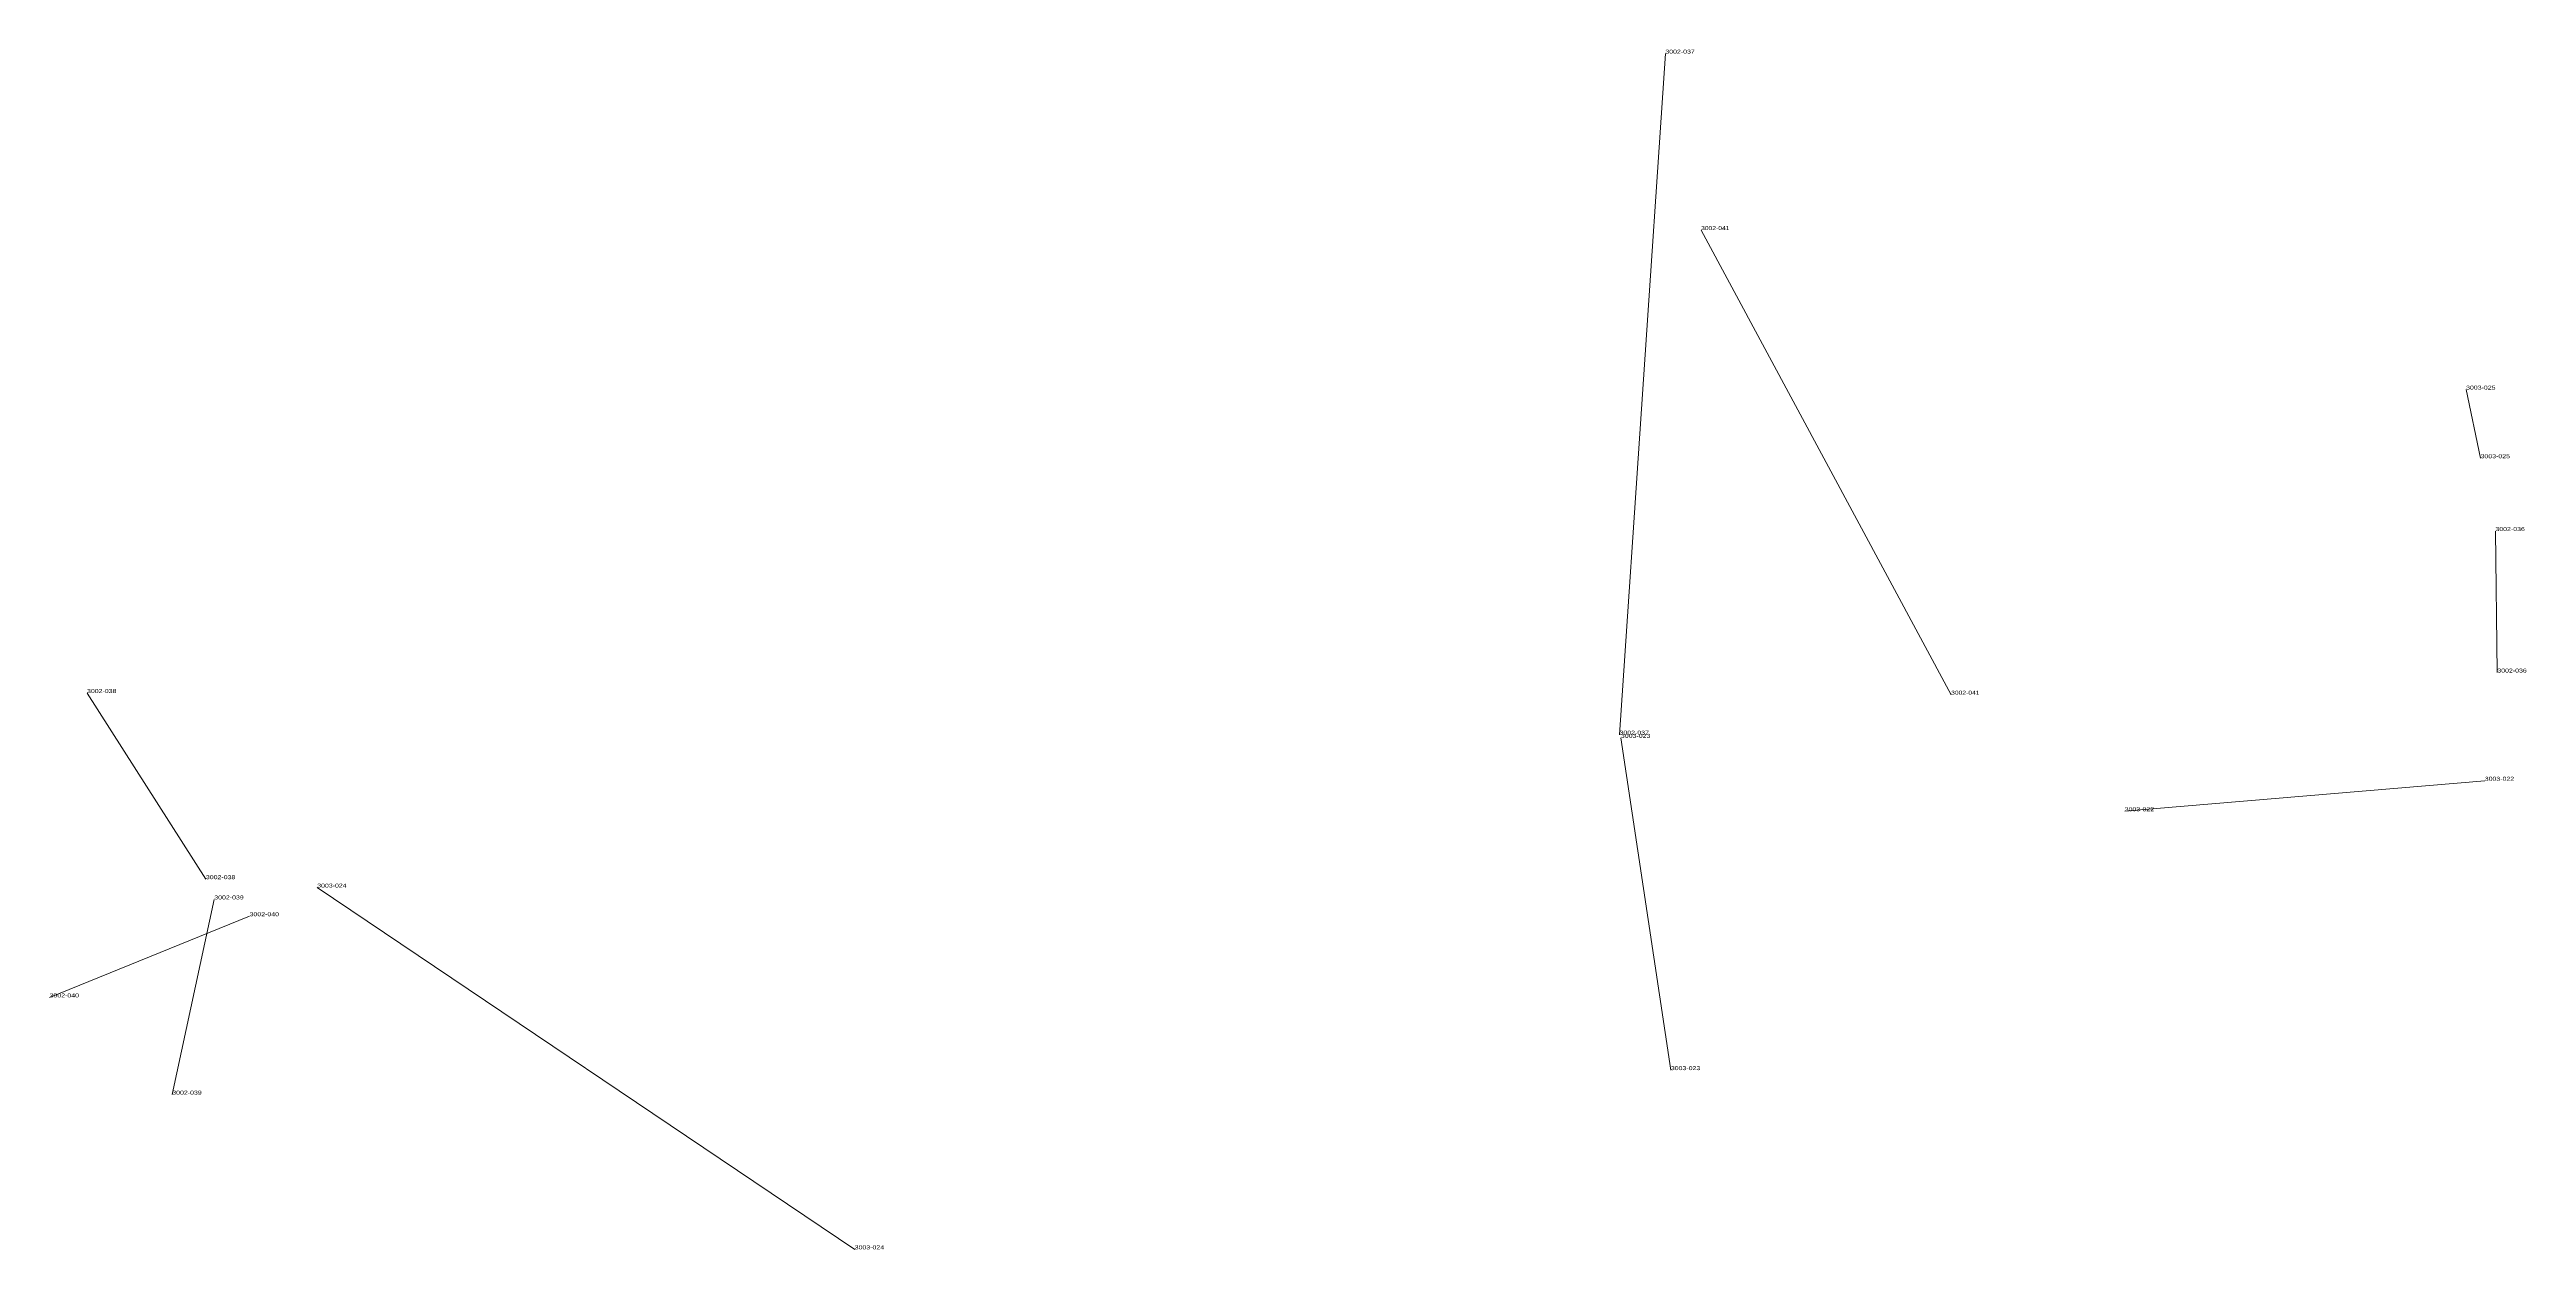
# Model space of a CAD drawing. Header units: metres. Extents: x 571156 to 607184, y 703608 to 727431.
# Drawn here: x 573988 to 575224, y 718477 to 719076 of the extents above; entities that cross this region are included whole.
import ezdxf

# ---------------------------------------------------------------- set-up
doc = ezdxf.new("R2010")
doc.units = ezdxf.units.M
doc.header["$LTSCALE"] = 0.8
doc.layers.add('60', color=7, linetype='Continuous', lineweight=13)
doc.layers.add('61', color=7, linetype='Continuous')

msp = doc.modelspace()

# ---------------------------------------------------------------- linework, layer by layer
at = {"layer": '60'}
for p, q in [((574771.58, 718734.14), (574794.45, 719073.95)), ((574937.13, 718754.08), (574812.32, 718985.89)), ((575201.36, 718872.07), (575194.14, 718906.32)), ((575209.75, 718765.14), (575208.79, 718835.73)), ((574065.94, 718662.04), (574006.63, 718754.9)), ((574772.27, 718732.54), (574797.19, 718566.76)), ((575203.47, 718711.15), (575023.74, 718695.93)), ((574070.14, 718651.92), (574049.17, 718554.54)), ((574121.5, 718657.84), (574389.81, 718477.33)), ((574087.78, 718643.56), (573987.91, 718603.04))]:
    msp.add_line(p, q, dxfattribs=at)

# ---------------------------------------------------------------- texts
for s, width, p in [('3002-037', 1.3, (574794.45, 719073.95)), ('3002-041', 1.25, (574812.32, 718985.89)), ('3003-025', 1.3, (575194.14, 718906.32)), ('3002-036', 1.3, (575208.79, 718835.73)), ('3002-038', 1.3, (574006.63, 718754.9)), ('3003-022', 1.3, (575023.74, 718695.93)), ('3002-040', 1.3, (573987.91, 718603.04)), ('3003-023', 1.3, (574797.19, 718566.76)), ('3002-039', 1.3, (574049.17, 718554.54)), ('3003-024', 1.3, (574389.81, 718477.33))]:
    msp.add_text(s, height=2, dxfattribs=dict(at, width=width)).set_placement(p)
at = {"layer": '61'}
for s, width, p in [('3003-025', 1.3, (575201.36, 718872.07)), ('3002-036', 1.3, (575209.75, 718765.14)), ('3002-041', 1.25, (574937.13, 718754.08)), ('3002-037', 1.3, (574771.58, 718734.14)), ('3003-023', 1.3, (574772.27, 718732.54)), ('3003-022', 1.3, (575203.47, 718711.15)), ('3002-038', 1.3, (574065.94, 718662.04)), ('3003-024', 1.3, (574121.5, 718657.84)), ('3002-039', 1.3, (574070.14, 718651.92)), ('3002-040', 1.3, (574087.78, 718643.56))]:
    msp.add_text(s, height=2, dxfattribs=dict(at, width=width)).set_placement(p)

doc.saveas('drawing.dxf')
